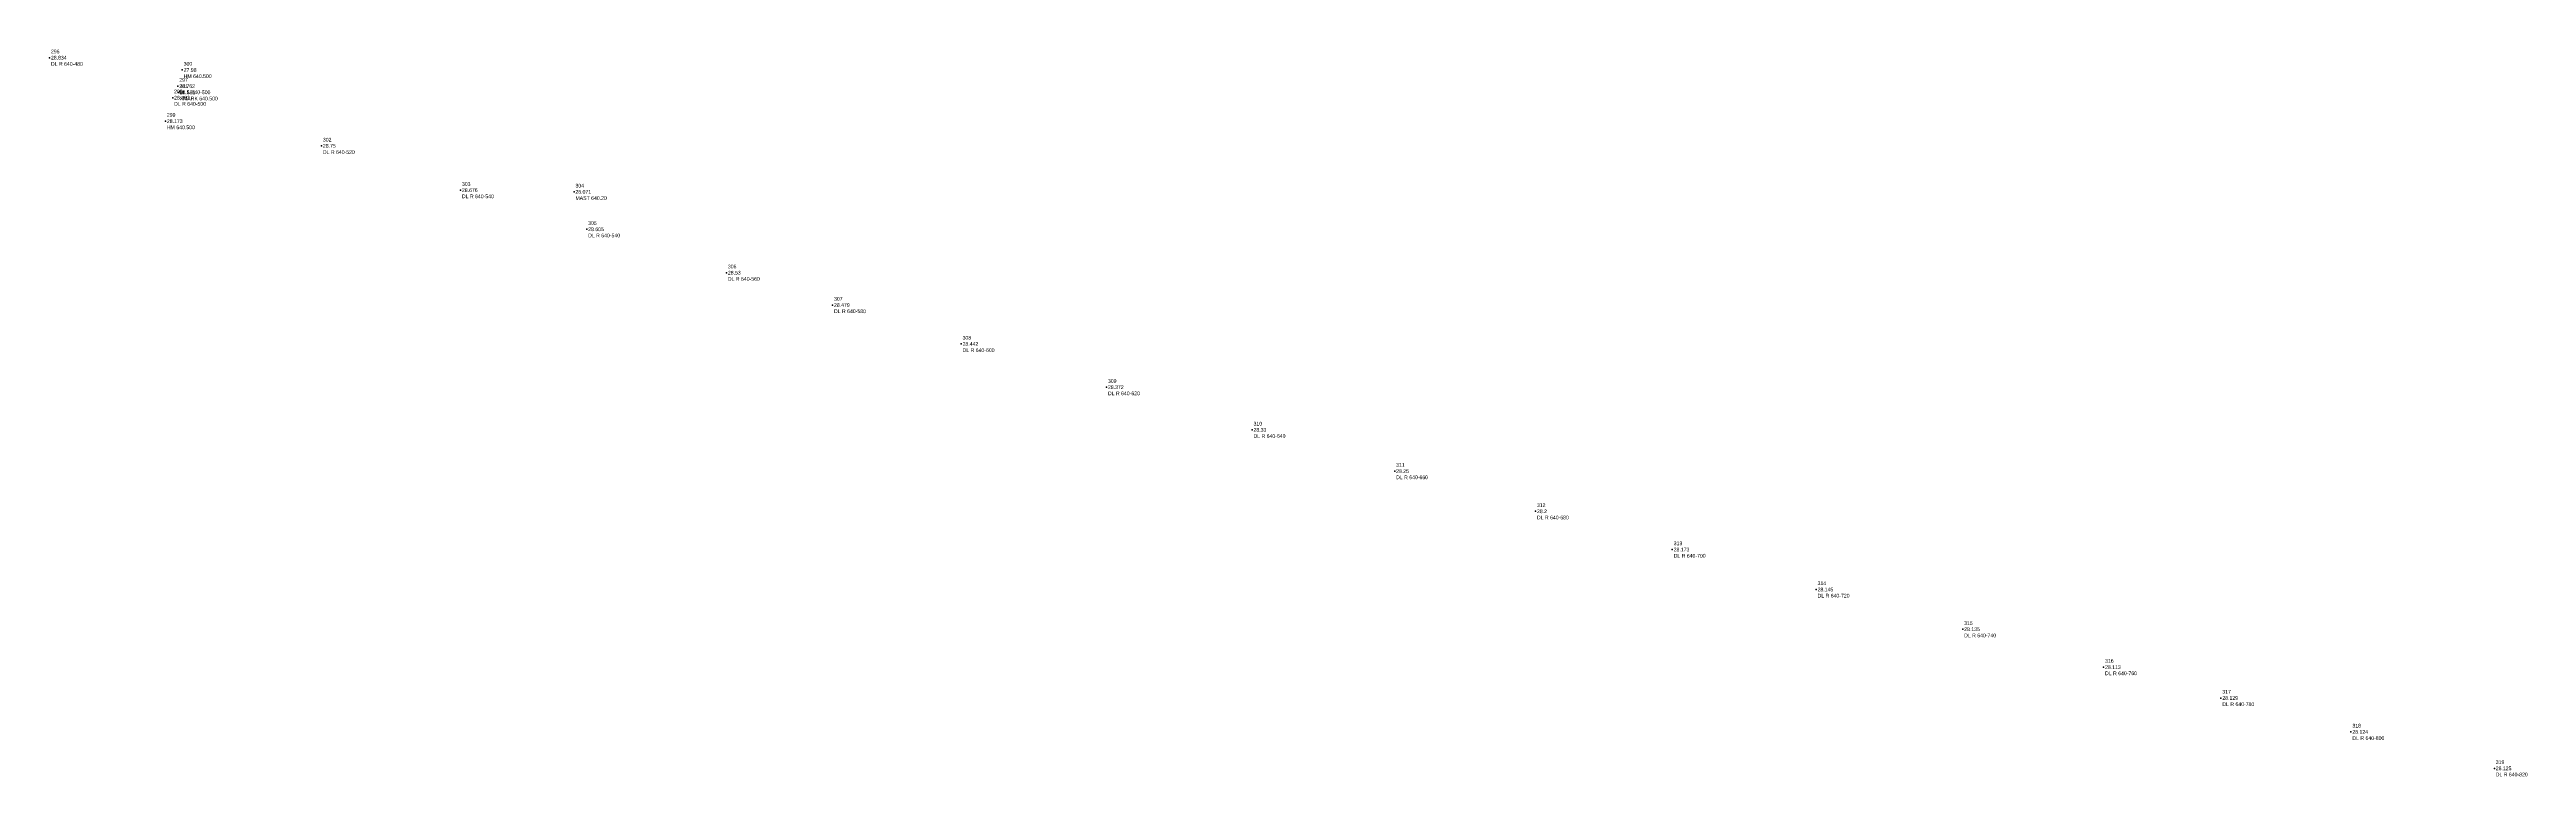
# Model space of a CAD drawing. Header units: metres. Extents: x 169978 to 830021, y 964681 to 1014880.
# Drawn here: x 174201.8 to 174535.1, y 976283.4 to 976381.1 of the extents above; entities that cross this region are included whole.
import ezdxf

# ---------------------------------------------------------------- set-up
doc = ezdxf.new("R2010")
doc.units = ezdxf.units.M

msp = doc.modelspace()

# ---------------------------------------------------------------- linework, layer by layer
at = {"layer": 'MEJ TO TN CH635-600 TOCH647-200_Survey'}
for p in [(174201.78, 976380.03, 28.83), (174219.64, 976378.38, 27.98), (174218.35, 976374.65, 28.78), (174219.05, 976376.21, 28.76), (174219.09, 976375.37, 28.58), (174217.38, 976371.5, 28.17), (174238.37, 976368.17, 28.75), (174257.08, 976362.22, 28.68), (174272.35, 976361.99, 28.07), (174274.06, 976356.96, 28.6), (174292.86, 976351.12, 28.53), (174307.14, 976346.77, 28.48), (174324.44, 976341.54, 28.44), (174344, 976335.73, 28.37), (174363.59, 976329.99, 28.33), (174382.77, 976324.44, 28.25), (174401.72, 976319.04, 28.2), (174420.12, 976313.9, 28.17), (174439.48, 976308.53, 28.15), (174459.2, 976303.18, 28.14), (174478.16, 976298.09, 28.11), (174493.94, 976293.94, 28.13), (174511.44, 976289.38, 28.12), (174530.73, 976284.48, 28.12)]:
    msp.add_point(p, dxfattribs=at)

# ---------------------------------------------------------------- texts
at = {"layer": 'MEJ TO TN CH635-600 TOCH647-200_Survey', "char_height": 0.5, "attachment_point": 4}
for s, insert, width in [(' 296\\P 28.834\\P DL R 640-480', (174201.78, 976380.03, 28.83), 6.5), (' 297\\P 28.762\\P DL L 640-500', (174219.05, 976376.21, 28.76), 6.5), (' 300\\P 27.98\\P HM 640.500', (174219.64, 976378.38, 27.98), 5.5), (' 298\\P 28.782\\P DL R 640-500', (174218.35, 976374.65, 28.78), 6.5), (' 301\\P 28.581\\P XMARK 640.500', (174219.09, 976375.37, 28.58), 7), (' 299\\P 28.173\\P HM 640.500', (174217.38, 976371.5, 28.17), 5.5), (' 302\\P 28.75\\P DL R 640-520', (174238.37, 976368.17, 28.75), 6.5), (' 303\\P 28.676\\P DL R 640-540', (174257.08, 976362.22, 28.68), 6.5), (' 304\\P 28.071\\P MAST 640.20', (174272.35, 976361.99, 28.07), 6), (' 305\\P 28.605\\P DL R 640-540', (174274.06, 976356.96, 28.6), 6.5), (' 306\\P 28.53\\P DL R 640-560', (174292.86, 976351.12, 28.53), 6.5), (' 307\\P 28.479\\P DL R 640-580', (174307.14, 976346.77, 28.48), 6.5), (' 308\\P 28.442\\P DL R 640-600', (174324.44, 976341.54, 28.44), 6.5), (' 309\\P 28.372\\P DL R 640-620', (174344, 976335.73, 28.37), 6.5), (' 310\\P 28.33\\P DL R 640-640', (174363.59, 976329.99, 28.33), 6.5), (' 311\\P 28.25\\P DL R 640-660', (174382.77, 976324.44, 28.25), 6.5), (' 312\\P 28.2\\P DL R 640-680', (174401.72, 976319.04, 28.2), 6.5), (' 313\\P 28.173\\P DL R 640-700', (174420.12, 976313.9, 28.17), 6.5), (' 314\\P 28.145\\P DL R 640-720', (174439.48, 976308.53, 28.15), 6.5), (' 315\\P 28.135\\P DL R 640-740', (174459.2, 976303.18, 28.14), 6.5), (' 316\\P 28.113\\P DL R 640-760', (174478.16, 976298.09, 28.11), 6.5), (' 317\\P 28.129\\P DL R 640-780', (174493.94, 976293.94, 28.13), 6.5), (' 318\\P 28.124\\P DL R 640-800', (174511.44, 976289.38, 28.12), 6.5), (' 319\\P 28.125\\P DL R 640-820', (174530.73, 976284.48, 28.12), 6.5)]:
    msp.add_mtext(s, dxfattribs=dict(at, insert=insert, width=width))

doc.saveas('drawing.dxf')
